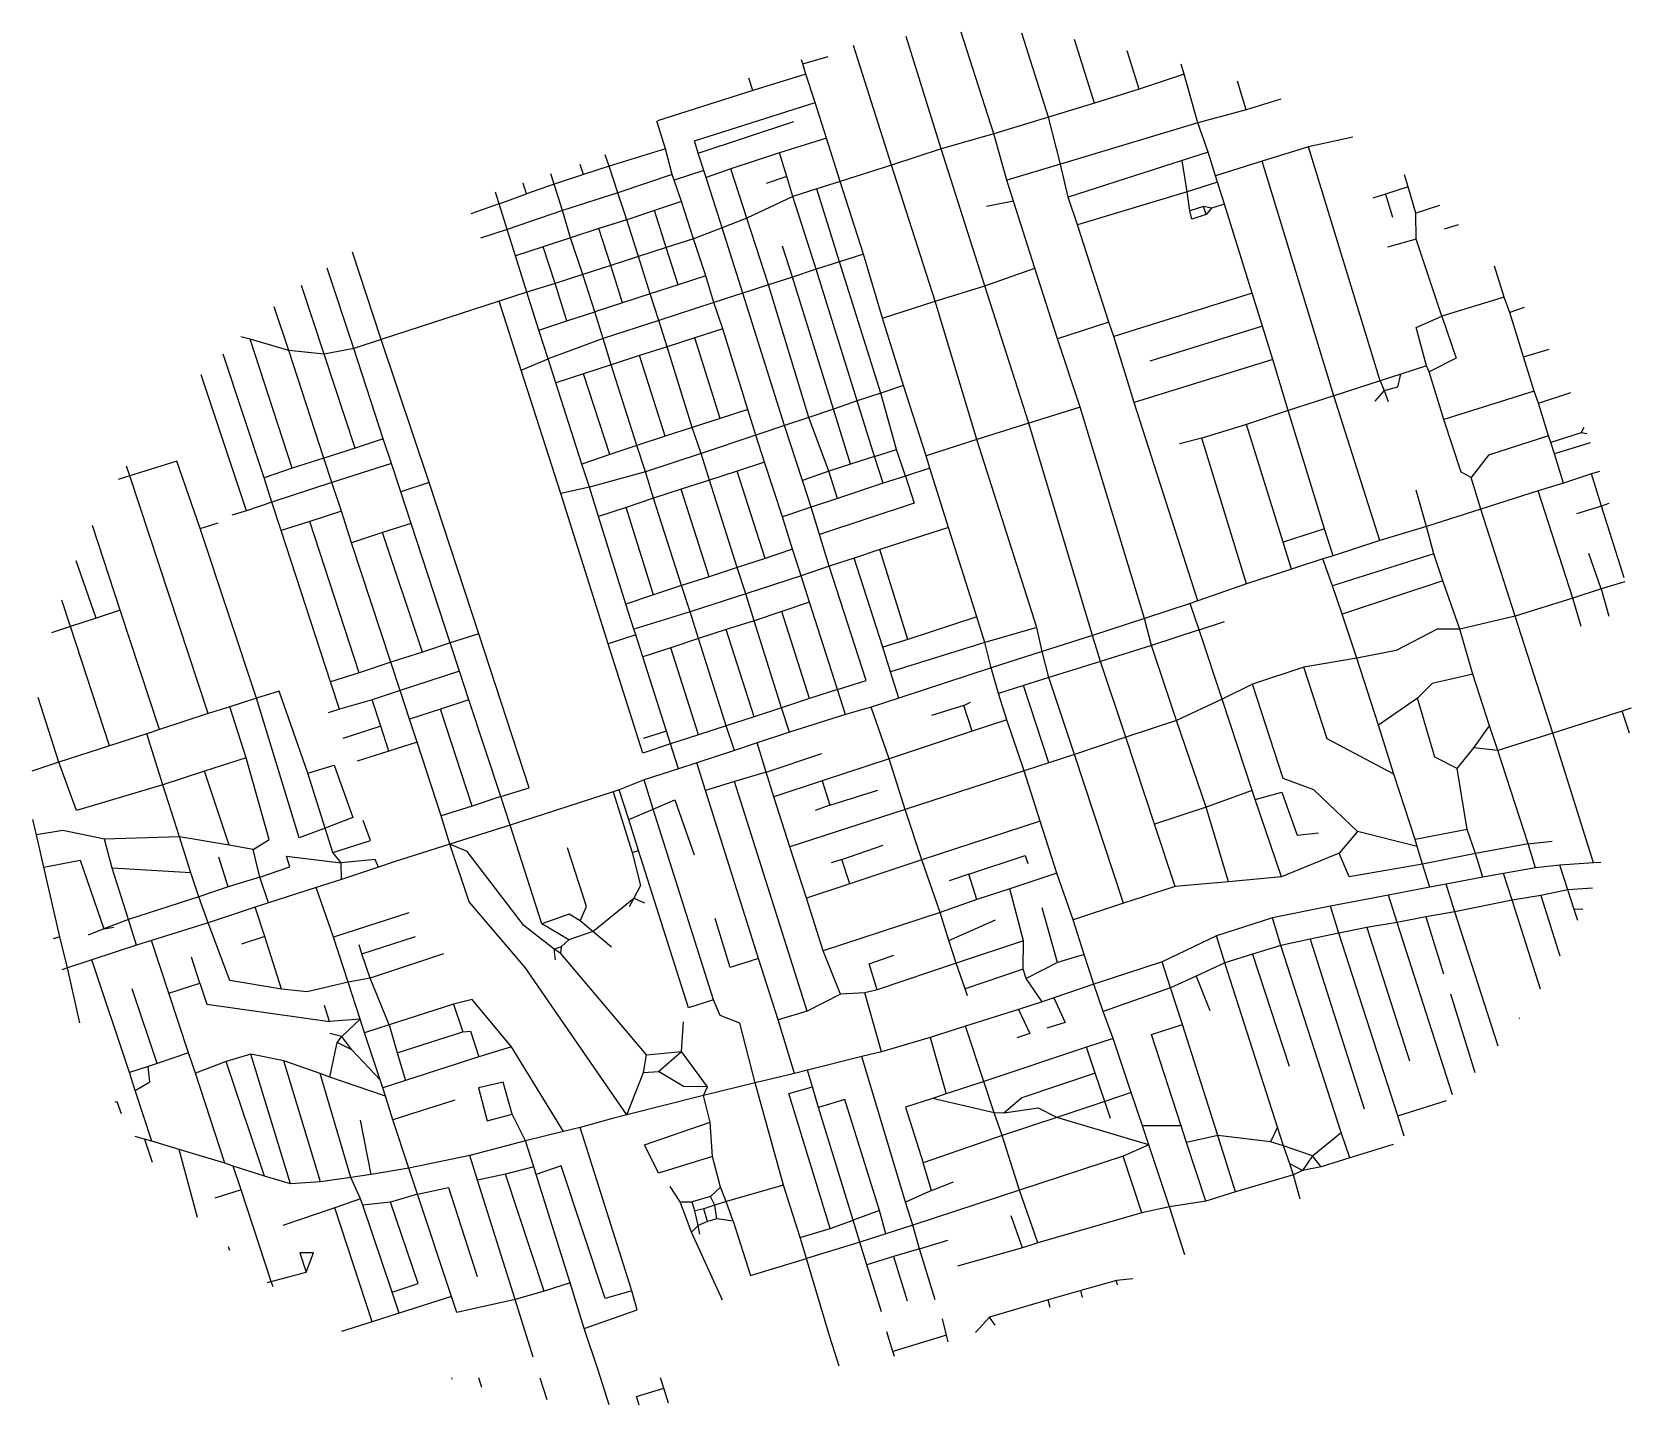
# Model space of a CAD drawing. Header units: metres. Extents: x 623839 to 626606, y 4836007 to 4838382.
import ezdxf

# ---------------------------------------------------------------- set-up
doc = ezdxf.new("R2010")
doc.units = ezdxf.units.M

msp = doc.modelspace()

# ---------------------------------------------------------------- linework, layer by layer
at = {"layer": 'ROADS'}
for points in [[(625326.4, 4838151.4), (625260.6, 4838358.6)], [(625412.6, 4838179.8), (625351.8, 4838374.4)], [(625503.4, 4838206.1), (625447.1, 4838382)], [(625598.5, 4838234.9), (625552.4, 4838380.2)], [(625678.1, 4838258.7), (625643.1, 4838369.2)], [(625172.9, 4838326.9), (625170.7, 4838333.8)], [(625172.9, 4838326.9), (625217, 4838339.9)], [(625755, 4838283.1), (625734.2, 4838349.6)], [(625086.7, 4838281), (625079.9, 4838302.3)], [(625178.6, 4838309.2), (625086.7, 4838281)], [(625178.6, 4838309.2), (625172.9, 4838326.9)], [(625194.6, 4838259.9), (625178.6, 4838309.2)], [(625833, 4838308.8), (625755, 4838283.1)], [(625833, 4838308.8), (625828, 4838326.3)], [(625856.9, 4838224.8), (625833, 4838308.8)], [(625086.7, 4838281), (624921.8, 4838228.4)], [(625755, 4838283.1), (625678.1, 4838258.7)], [(625940.5, 4838247.1), (625925.3, 4838296.8)], [(624992.3, 4838172.5), (624985.6, 4838193.7), (625194.6, 4838259.9)], [(625214.1, 4838198.4), (625194.6, 4838259.9)], [(625678.1, 4838258.7), (625598.5, 4838234.9)], [(625940.5, 4838247.1), (625856.9, 4838224.8)], [(626000.2, 4838266.1), (625940.5, 4838247.1)], [(624935.7, 4838179.8), (624920.5, 4838227.5)], [(624992.3, 4838172.5), (625157.5, 4838227.1)], [(625598.5, 4838234.9), (625503.4, 4838206.1)], [(625619, 4838153.3), (625598.5, 4838234.9)], [(625856.9, 4838224.8), (625619, 4838153.3)], [(625874.5, 4838174), (625856.9, 4838224.8)], [(625214.1, 4838198.4), (625132.6, 4838173.2)], [(625237.9, 4838123.5), (625214.1, 4838198.4)], [(625503.4, 4838206.1), (625412.6, 4838179.8)], [(625526.2, 4838125.5), (625503.4, 4838206.1)], [(626124.8, 4838199.8), (626048.4, 4838183.3)], [(624837.8, 4838149.8), (624831.3, 4838169.7)], [(624935.7, 4838179.8), (624837.8, 4838149.8)], [(624947.3, 4838135.5), (624935.7, 4838179.8)], [(625002, 4838142.5), (624992.3, 4838172.5)], [(625132.6, 4838173.2), (625048.4, 4838145.4)], [(625145.4, 4838132.1), (625132.6, 4838173.2)], [(625412.6, 4838179.8), (625326.4, 4838151.4)], [(625488.2, 4837942.9), (625412.6, 4838179.8)], [(625874.5, 4838174), (625829.4, 4838159.5)], [(625887.1, 4838133.1), (625874.5, 4838174)], [(626048.4, 4838183.3), (625968.3, 4838158.3)], [(626172.3, 4837778.5), (626048.4, 4838183.3)], [(624742.8, 4838118.9), (624737.3, 4838136.4)], [(624793.6, 4838135.4), (624788, 4838152.8)], [(624837.8, 4838149.8), (624793.6, 4838135.4)], [(624852.9, 4838103.5), (624837.8, 4838149.8)], [(625002, 4838142.5), (624950.5, 4838125.8)], [(625006, 4838130.5), (625002, 4838142.5)], [(625048.4, 4838145.4), (625006, 4838130.5)], [(625076, 4838060.1), (625048.4, 4838145.4)], [(625326.4, 4838151.4), (625237.9, 4838123.5)], [(625402.2, 4837916.1), (625326.4, 4838151.4)], [(625619, 4838153.3), (625526.2, 4838125.5)], [(625632.4, 4838096), (625619, 4838153.3)], [(625829.4, 4838159.5), (625632.4, 4838096)], [(625838.4, 4838105.7), (625829.4, 4838159.5)], [(625968.3, 4838158.3), (625887.1, 4838133.1)], [(626092, 4837752.6), (625968.3, 4838158.3)], [(624695, 4838101.9), (624689, 4838120.6)], [(624742.8, 4838118.9), (624695, 4838101.9)], [(624793.6, 4838135.4), (624742.8, 4838118.9)], [(624757.2, 4838073.1), (624742.8, 4838118.9)], [(624947.3, 4838135.5), (624852.9, 4838103.5)], [(624950.5, 4838125.8), (624947.3, 4838135.5)], [(624962.9, 4838088.5), (624950.5, 4838125.8)], [(625033.4, 4838043.4), (625006, 4838130.5)], [(625145.4, 4838132.1), (625109.8, 4838119.9)], [(625156, 4838097.7), (625145.4, 4838132.1)], [(625197.6, 4838110.8), (625156, 4838097.7)], [(625237.9, 4838123.5), (625197.6, 4838110.8)], [(625236.8, 4837984.3), (625197.6, 4838110.8)], [(625278.2, 4837997.8), (625237.9, 4838123.5)], [(625537.8, 4838089.2), (625526.2, 4838125.5)], [(625890.5, 4838122.1), (625838.4, 4838105.7)], [(625890.5, 4838122.1), (625887.1, 4838133.1)], [(625902.6, 4838084.1), (625890.5, 4838122.1)], [(626220.6, 4838114.2), (626181.5, 4838101.6)], [(626220.6, 4838114.2), (626214.3, 4838134.7)], [(626233.9, 4838068.7), (626220.6, 4838114.2)], [(624647.7, 4838084.5), (624598.7, 4838067.6)], [(624647.7, 4838084.5), (624641.3, 4838105.1)], [(624647.7, 4838084.5), (624695, 4838101.9)], [(624661.5, 4838040.5), (624647.7, 4838084.5)], [(624852.9, 4838103.5), (624757.2, 4838073.1)], [(624868.5, 4838057.3), (624852.9, 4838103.5)], [(624962.9, 4838088.5), (624916.5, 4838073.1)], [(624984.1, 4838024.3), (624962.9, 4838088.5)], [(625156, 4838097.7), (625076, 4838060.1)], [(625196.3, 4837971.5), (625156, 4838097.7)], [(625537.8, 4838089.2), (625491.2, 4838080.1)], [(625574.9, 4837973.6), (625537.8, 4838089.2)], [(625648.6, 4838048.5), (625632.4, 4838096)], [(625838.4, 4838105.7), (625648.6, 4838048.5)], [(625842.8, 4838072.9), (625838.4, 4838105.7)], [(625902.6, 4838084.1), (625880.3, 4838077.2)], [(625950.7, 4837930.1), (625902.6, 4838084.1)], [(626181.5, 4838101.6), (626159.6, 4838094.5)], [(626181.5, 4838101.6), (626193.5, 4838061.7)], [(626275, 4838082), (626233.9, 4838068.7)], [(624757.2, 4838073.1), (624661.5, 4838040.5)], [(624771.2, 4838026.1), (624757.2, 4838073.1)], [(624868.5, 4838057.3), (624820.3, 4838041.8)], [(624916.5, 4838073.1), (624868.5, 4838057.3)], [(624888.6, 4837993.7), (624868.5, 4838057.3)], [(624936.8, 4838009.1), (624916.5, 4838073.1)], [(625076, 4838060.1), (625033.4, 4838043.4)], [(625113.6, 4837944.5), (625076, 4838060.1)], [(625866.7, 4838079.9), (625842.8, 4838072.9)], [(625871, 4838066.2), (625846.3, 4838058.2), (625842.8, 4838072.9)], [(625871, 4838066.2), (625866.7, 4838079.9)], [(625880.3, 4838077.2), (625866.7, 4838079.9)], [(625880.3, 4838077.2), (625871, 4838066.2)], [(626234.4, 4838023.8), (626233.9, 4838068.7)], [(624661.5, 4838040.5), (624615.1, 4838025.5)], [(624675.9, 4837994.9), (624661.5, 4838040.5)], [(624771.2, 4838026.1), (624724, 4838010.6)], [(624820.3, 4838041.8), (624771.2, 4838026.1)], [(624792.3, 4837962.3), (624771.2, 4838026.1)], [(624840.6, 4837977.9), (624820.3, 4838041.8)], [(625033.4, 4838043.4), (624984.1, 4838024.3)], [(625069.6, 4837930.4), (625033.4, 4838043.4)], [(625702.6, 4837879.8), (625648.6, 4838048.5)], [(626307.1, 4838048.7), (626282.9, 4838041)], [(624443.3, 4837849.9), (624394, 4838001)], [(624724, 4838010.6), (624675.9, 4837994.9)], [(624744.5, 4837947.2), (624724, 4838010.6)], [(624936.8, 4838009.1), (624888.6, 4837993.7)], [(624984.1, 4838024.3), (624936.8, 4838009.1)], [(624957.2, 4837944.9), (624936.8, 4838009.1)], [(625005.4, 4837960.4), (624984.1, 4838024.3)], [(625155, 4837958), (625137.8, 4838011.6)], [(625278.2, 4837997.8), (625236.8, 4837984.3)], [(625311.3, 4837887), (625278.2, 4837997.8)], [(626234.4, 4838023.8), (626185, 4838009.6)], [(626279, 4837890.4), (626234.4, 4838023.8)], [(624396, 4837834.6), (624350, 4837973.6)], [(624695.8, 4837931.9), (624675.9, 4837994.9)], [(624840.6, 4837977.9), (624792.3, 4837962.3)], [(624888.6, 4837993.7), (624840.6, 4837977.9)], [(624860.9, 4837913.5), (624840.6, 4837977.9)], [(624909.2, 4837929.3), (624888.6, 4837993.7)], [(625196.3, 4837971.5), (625155, 4837958)], [(625236.8, 4837984.3), (625196.3, 4837971.5)], [(625267.4, 4837744), (625196.3, 4837971.5)], [(625308.1, 4837757.4), (625236.8, 4837984.3)], [(625488.2, 4837942.9), (625574.9, 4837973.6)], [(625614, 4837851.2), (625574.9, 4837973.6)], [(626386.6, 4837923), (626369.9, 4837976.7)], [(624344.6, 4837824.4), (624305.8, 4837943.3)], [(624744.5, 4837947.2), (624695.8, 4837931.9)], [(624792.3, 4837962.3), (624744.5, 4837947.2)], [(624764.6, 4837882.3), (624744.5, 4837947.2)], [(624813.1, 4837897.7), (624792.3, 4837962.3)], [(624957.2, 4837944.9), (624909.2, 4837929.3)], [(625005.4, 4837960.4), (624957.2, 4837944.9)], [(625019.4, 4837914.2), (625005.4, 4837960.4)], [(625113.6, 4837944.5), (625069.6, 4837930.4)], [(625155, 4837958), (625113.6, 4837944.5)], [(625183.7, 4837715.1), (625113.6, 4837944.5)], [(625226.2, 4837729.7), (625155, 4837958)], [(625402.2, 4837916.1), (625488.2, 4837942.9)], [(625564.3, 4837705.4), (625488.2, 4837942.9)], [(624647.8, 4837916.2), (624443.3, 4837849.9)], [(624695.8, 4837931.9), (624647.8, 4837916.2)], [(624685.8, 4837796.8), (624647.8, 4837916.2)], [(624716.4, 4837866.3), (624695.8, 4837931.9)], [(624909.2, 4837929.3), (624860.9, 4837913.5)], [(624924.1, 4837883.1), (624909.2, 4837929.3)], [(625069.6, 4837930.4), (625019.4, 4837914.2)], [(625141.7, 4837701.2), (625069.6, 4837930.4)], [(625311.3, 4837887), (625402.2, 4837916.1)], [(625474.5, 4837677.3), (625402.2, 4837916.1)], [(625950.7, 4837930.1), (625711.5, 4837855.5)], [(625968.5, 4837873.1), (625950.7, 4837930.1)], [(626386.6, 4837923), (626279, 4837890.4)], [(626396.9, 4837897), (626386.6, 4837923)], [(624283.6, 4837831.1), (624258.1, 4837906.7)], [(624764.6, 4837882.3), (624813.1, 4837897.7)], [(624860.9, 4837913.5), (624813.1, 4837897.7)], [(624827.6, 4837851.9), (624813.1, 4837897.7)], [(625019.4, 4837914.2), (624924.1, 4837883.1)], [(625034.6, 4837868.6), (625019.4, 4837914.2)], [(626252.5, 4837804.5), (626234.4, 4837870.7), (626279, 4837890.4)], [(626279, 4837890.4), (626303.6, 4837817.6), (626256.8, 4837794.2)], [(626421.5, 4837905.4), (626396.9, 4837897)], [(626420.4, 4837820.2), (626396.9, 4837897)], [(624716.4, 4837866.3), (624764.6, 4837882.3)], [(624732.4, 4837816.5), (624716.4, 4837866.3)], [(624924.1, 4837883.1), (624827.6, 4837851.9)], [(624938.6, 4837837.2), (624924.1, 4837883.1)], [(625034.6, 4837868.6), (624986.4, 4837852.8)], [(625077.8, 4837729), (625034.6, 4837868.6)], [(625347.2, 4837770.3), (625311.3, 4837887)], [(625702.6, 4837879.8), (625614, 4837851.2)], [(625711.5, 4837855.5), (625702.6, 4837879.8)], [(625968.5, 4837873.1), (625773.7, 4837812.3)], [(625986.5, 4837815.2), (625968.5, 4837873.1)], [(624216.6, 4837850.8), (624200.5, 4837854.6)], [(624289.7, 4837627.2), (624216.6, 4837850.8)], [(624283.6, 4837831.1), (624216.6, 4837850.8)], [(624396, 4837834.6), (624344.6, 4837824.4)], [(624443.3, 4837849.9), (624396, 4837834.6)], [(624447, 4837678), (624396, 4837834.6)], [(624526.4, 4837602.5), (624443.3, 4837849.9)], [(624827.6, 4837851.9), (624732.4, 4837816.5)], [(624841.4, 4837806), (624827.6, 4837851.9)], [(624938.6, 4837837.2), (624890.5, 4837822.3)], [(624986.4, 4837852.8), (624938.6, 4837837.2)], [(624981.9, 4837697.7), (624938.6, 4837837.2)], [(625029.8, 4837713.4), (624986.4, 4837852.8)], [(625652.8, 4837732.7), (625614, 4837851.2)], [(625746.6, 4837740.9), (625711.5, 4837855.5)], [(626420.4, 4837820.2), (626464.9, 4837833.5)], [(624240.9, 4837611), (624170.1, 4837824.9)], [(624344.5, 4837645), (624283.6, 4837831.1)], [(624344.6, 4837824.4), (624283.6, 4837831.1)], [(624398.5, 4837662.2), (624344.6, 4837824.4)], [(624685.8, 4837796.8), (624732.4, 4837816.5)], [(624745.8, 4837774.8), (624732.4, 4837816.5)], [(624841.4, 4837806), (624793.8, 4837790.4)], [(624890.5, 4837822.3), (624841.4, 4837806)], [(624885.8, 4837666.8), (624841.4, 4837806)], [(624935, 4837682.7), (624890.5, 4837822.3)], [(625986.5, 4837815.2), (625746.6, 4837740.9)], [(626012.8, 4837727.1), (625986.5, 4837815.2)], [(626252.5, 4837804.5), (626208.3, 4837790.1)], [(626256.8, 4837794.2), (626252.5, 4837804.5)], [(626439, 4837760.8), (626420.4, 4837820.2)], [(624210.2, 4837553.5), (624131.9, 4837788.8)], [(624754.3, 4837583.4), (624685.8, 4837796.8)], [(624793.8, 4837790.4), (624745.8, 4837774.8)], [(624839, 4837650.9), (624793.8, 4837790.4)], [(626172.3, 4837778.5), (626092, 4837752.6)], [(626208.3, 4837790.1), (626172.3, 4837778.5)], [(626172.3, 4837778.5), (626179.3, 4837761.9)], [(626179.3, 4837761.9), (626202.6, 4837768.1), (626208.3, 4837790.1)], [(626282.3, 4837711.5), (626256.8, 4837794.2)], [(624790.9, 4837634.6), (624745.8, 4837774.8)], [(625308.1, 4837757.4), (625267.4, 4837744)], [(625347.2, 4837770.3), (625308.1, 4837757.4)], [(625335, 4837659.8), (625308.1, 4837757.4)], [(625386.3, 4837648.6), (625347.2, 4837770.3)], [(626092, 4837752.6), (626012.8, 4837727.1)], [(626171.4, 4837502.1), (626092, 4837752.6)], [(626179.3, 4837761.9), (626162.9, 4837743.3)], [(626179.3, 4837761.9), (626185.9, 4837742.8)], [(626439, 4837760.8), (626282.3, 4837711.5)], [(626446.1, 4837740), (626439, 4837760.8)], [(626446.1, 4837740), (626502.3, 4837758.1)], [(625077.8, 4837729), (625029.8, 4837713.4)], [(625091.7, 4837684.7), (625077.8, 4837729)], [(625226.2, 4837729.7), (625183.7, 4837715.1)], [(625267.4, 4837744), (625226.2, 4837729.7)], [(625255.8, 4837634.3), (625226.2, 4837729.7)], [(625297.3, 4837647.7), (625267.4, 4837744)], [(625652.8, 4837732.7), (625564.3, 4837705.4)], [(625764.7, 4837367.5), (625652.8, 4837732.7)], [(625856.5, 4837398.1), (625746.6, 4837740.9)], [(626012.8, 4837727.1), (625940.8, 4837703.1)], [(626076.2, 4837522.6), (626012.8, 4837727.1)], [(626463.5, 4837683.6), (626446.1, 4837740)], [(624981.9, 4837697.7), (624935, 4837682.7)], [(625029.8, 4837713.4), (624981.9, 4837697.7)], [(624997.4, 4837652.7), (624981.9, 4837697.7)], [(625141.7, 4837701.2), (625091.7, 4837684.7)], [(625183.7, 4837715.1), (625141.7, 4837701.2)], [(625172.5, 4837606.3), (625141.7, 4837701.2)], [(625217.9, 4837622), (625183.7, 4837715.1)], [(625564.3, 4837705.4), (625474.5, 4837677.3)], [(625674.7, 4837337.8), (625564.3, 4837705.4)], [(625940.8, 4837703.1), (625863.7, 4837679.5)], [(626004.4, 4837499.6), (625940.8, 4837703.1)], [(626329.9, 4837611.5), (626312.7, 4837620.6), (626282.3, 4837711.5)], [(626520.3, 4837688.5), (626525.5, 4837698.2)], [(624447, 4837678), (624398.5, 4837662.2)], [(624461.4, 4837635.7), (624447, 4837678)], [(624885.8, 4837666.8), (624839, 4837650.9)], [(624935, 4837682.7), (624885.8, 4837666.8)], [(624901, 4837621.1), (624885.8, 4837666.8)], [(625091.7, 4837684.7), (624997.4, 4837652.7)], [(625106.9, 4837638), (625091.7, 4837684.7)], [(625474.5, 4837677.3), (625386.3, 4837648.6)], [(625578.1, 4837351.8), (625474.5, 4837677.3)], [(625863.7, 4837679.5), (625824.7, 4837669.4)], [(625941, 4837427.1), (625863.7, 4837679.5)], [(626463.5, 4837683.6), (626359.9, 4837649.7), (626329.9, 4837611.5)], [(626467.7, 4837672), (626463.5, 4837683.6)], [(626520.3, 4837688.5), (626467.7, 4837672)], [(626473.8, 4837652), (626467.7, 4837672)], [(626535.8, 4837671.4), (626473.8, 4837652)], [(626529.9, 4837686.9), (626520.3, 4837688.5)], [(624130.2, 4837523), (624089.8, 4837639.4), (624008.3, 4837614.1)], [(624344.5, 4837645), (624289.7, 4837627.2)], [(624398.5, 4837662.2), (624344.5, 4837645)], [(624358.2, 4837602.4), (624344.5, 4837645)], [(624839, 4837650.9), (624790.9, 4837634.6)], [(624997.4, 4837652.7), (624901, 4837621.1)], [(625011.6, 4837606.7), (624997.4, 4837652.7)], [(625297.3, 4837647.7), (625255.8, 4837634.3)], [(625297.3, 4837647.7), (625335, 4837659.8)], [(625312.4, 4837601.3), (625297.3, 4837647.7)], [(625350.9, 4837613.6), (625335, 4837659.8)], [(625392.8, 4837627.4), (625386.3, 4837648.6)], [(626489.3, 4837601.7), (626473.8, 4837652)], [(624008.3, 4837614.1), (623988.4, 4837607.7)], [(624008.3, 4837614.1), (624002.8, 4837631.1)], [(624144.1, 4837202.8), (624008.3, 4837614.1)], [(624289.7, 4837627.2), (624240.9, 4837611)], [(624254.4, 4837568.4), (624240.9, 4837611)], [(624461.4, 4837635.7), (624358.2, 4837602.4)], [(624477.5, 4837586.4), (624461.4, 4837635.7)], [(624803.8, 4837594.7), (624790.9, 4837634.6)], [(624901, 4837621.1), (624803.8, 4837594.7)], [(624914.8, 4837575.4), (624901, 4837621.1)], [(625059.4, 4837622.5), (625011.6, 4837606.7)], [(625106.9, 4837638), (625059.4, 4837622.5)], [(625107.7, 4837471), (625059.4, 4837622.5)], [(625137.8, 4837543.1), (625106.9, 4837638)], [(625217.9, 4837622), (625172.5, 4837606.3)], [(625350.9, 4837613.6), (625365.8, 4837567), (625202.1, 4837512.6)], [(625255.8, 4837634.3), (625217.9, 4837622)], [(625233.3, 4837575.1), (625217.9, 4837622)], [(625350.9, 4837613.6), (625312.4, 4837601.3)], [(625392.8, 4837627.4), (625350.9, 4837613.6)], [(625425.2, 4837524.7), (625392.8, 4837627.4)], [(626346.3, 4837556.6), (626329.9, 4837611.5)], [(626537.9, 4837617.5), (626489.3, 4837601.7)], [(626552.1, 4837621.8), (626537.9, 4837617.5)], [(626555.5, 4837561.7), (626537.9, 4837617.5)], [(624358.2, 4837602.4), (624254.4, 4837568.4)], [(624374.6, 4837552.9), (624358.2, 4837602.4)], [(624526.4, 4837602.5), (624477.5, 4837586.4)], [(624495.5, 4837531.8), (624477.5, 4837586.4)], [(624612.2, 4837341.1), (624526.4, 4837602.5)], [(624803.8, 4837594.7), (624754.3, 4837583.4)], [(624836.4, 4837323.6), (624754.3, 4837583.4)], [(624819.7, 4837543.7), (624803.8, 4837594.7)], [(624962.6, 4837590.9), (624914.8, 4837575.4)], [(625011.6, 4837606.7), (624962.6, 4837590.9)], [(625011.1, 4837439.4), (624962.6, 4837590.9)], [(625059.7, 4837455.6), (625011.6, 4837606.7)], [(625187.5, 4837559.9), (625172.5, 4837606.3)], [(625312.4, 4837601.3), (625233.3, 4837575.1)], [(626252.6, 4837526.5), (626234.5, 4837589.3)], [(626445.7, 4837588), (626346.3, 4837556.6)], [(626489.3, 4837601.7), (626445.7, 4837588)], [(626505.5, 4837402.3), (626445.7, 4837588)], [(624254.4, 4837568.4), (624210.2, 4837553.5)], [(624270.6, 4837519.4), (624254.4, 4837568.4)], [(624867.3, 4837559.5), (624819.7, 4837543.7)], [(624914.8, 4837575.4), (624867.3, 4837559.5)], [(624914.8, 4837408.4), (624867.3, 4837559.5)], [(624963.4, 4837424.5), (624914.8, 4837575.4)], [(625187.5, 4837559.9), (625137.8, 4837543.1)], [(625233.3, 4837575.1), (625187.5, 4837559.9)], [(625202.1, 4837512.6), (625187.5, 4837559.9)], [(626346.3, 4837556.6), (626252.6, 4837526.5)], [(626406, 4837371.3), (626346.3, 4837556.6)], [(626555.5, 4837561.7), (626512.1, 4837548.3)], [(626567.8, 4837566.2), (626555.5, 4837561.7)], [(626594.7, 4837437.6), (626555.5, 4837561.7)], [(623991.8, 4837381.7), (623943.8, 4837528.2)], [(624130.2, 4837523), (624161.1, 4837532.8)], [(624210.2, 4837553.5), (624185.2, 4837546.3)], [(624319.9, 4837535.1), (624270.6, 4837519.4)], [(624374.6, 4837552.9), (624319.9, 4837535.1)], [(624405.1, 4837273.6), (624319.9, 4837535.1)], [(624392, 4837498.3), (624374.6, 4837552.9)], [(624495.5, 4837531.8), (624446, 4837515.9)], [(624562.9, 4837325), (624495.5, 4837531.8)], [(624867.1, 4837392.4), (624819.7, 4837543.7)], [(625155.2, 4837487.1), (625137.8, 4837543.1)], [(624227.7, 4837229.7), (624130.2, 4837523)], [(624355.6, 4837257.6), (624270.6, 4837519.4)], [(624446, 4837515.9), (624392, 4837498.3)], [(624514.7, 4837309.1), (624446, 4837515.9)], [(625218.9, 4837458.2), (625202.1, 4837512.6)], [(625425.2, 4837524.7), (625306.5, 4837486.7)], [(625474, 4837370.2), (625425.2, 4837524.7)], [(626076.2, 4837522.6), (626004.4, 4837499.6)], [(626090.9, 4837475.8), (626076.2, 4837522.6)], [(626171.4, 4837502.1), (626090.9, 4837475.8)], [(626252.6, 4837526.5), (626171.4, 4837502.1)], [(626265.3, 4837479.4), (626252.6, 4837526.5)], [(624460.4, 4837291.8), (624392, 4837498.3)], [(625155.2, 4837487.1), (625107.7, 4837471)], [(625170.2, 4837441.3), (625155.2, 4837487.1)], [(625306.5, 4837486.7), (625262.1, 4837472)], [(625354.7, 4837331.3), (625306.5, 4837486.7)], [(626018.7, 4837453), (626004.4, 4837499.6)], [(626090.9, 4837475.8), (626073.1, 4837470.5)], [(626265.3, 4837479.4), (626089.6, 4837423.7)], [(626280.8, 4837432.6), (626265.3, 4837479.4)], [(626554.6, 4837418.9), (626533.3, 4837480.1)], [(623950.2, 4837367.7), (623915.9, 4837467)], [(625059.7, 4837455.6), (625011.1, 4837439.4)], [(625107.7, 4837471), (625059.7, 4837455.6)], [(625074.4, 4837409.8), (625059.7, 4837455.6)], [(625218.9, 4837458.2), (625170.2, 4837441.3)], [(625262.1, 4837472), (625218.9, 4837458.2)], [(625232.9, 4837244.4), (625282.5, 4837260.3), (625218.9, 4837458.2)], [(625311.6, 4837317.6), (625262.1, 4837472)], [(626018.7, 4837453), (625941, 4837427.1)], [(626073.1, 4837470.5), (626018.7, 4837453)], [(626089.6, 4837423.7), (626073.1, 4837470.5)], [(624963.4, 4837424.5), (624914.8, 4837408.4)], [(625011.1, 4837439.4), (624963.4, 4837424.5)], [(624978.1, 4837378.7), (624963.4, 4837424.5)], [(625170.2, 4837441.3), (625074.4, 4837409.8)], [(625184.9, 4837395.5), (625170.2, 4837441.3)], [(625941, 4837427.1), (625856.5, 4837398.1)], [(626106.3, 4837374.6), (626089.6, 4837423.7)], [(626280.8, 4837432.6), (626106.3, 4837374.6)], [(626310, 4837349), (626280.8, 4837432.6)], [(626554.6, 4837418.9), (626505.5, 4837402.3)], [(626595.8, 4837430.7), (626554.6, 4837418.9)], [(626554.6, 4837418.9), (626568.1, 4837371.5)], [(623906, 4837353.4), (623890.9, 4837399.2)], [(624914.8, 4837408.4), (624867.1, 4837392.4)], [(624880.7, 4837349.1), (624867.1, 4837392.4)], [(625074.4, 4837409.8), (624978.1, 4837378.7)], [(625088.8, 4837363.6), (625074.4, 4837409.8)], [(625184.9, 4837395.5), (625136.8, 4837379.7)], [(625232.9, 4837244.4), (625184.9, 4837395.5)], [(625843.4, 4837393.2), (625764.7, 4837367.5)], [(625856.5, 4837398.1), (625843.4, 4837393.2)], [(625859, 4837347.8), (625843.4, 4837393.2)], [(626505.5, 4837402.3), (626406, 4837371.3)], [(626519.9, 4837353.3), (626505.5, 4837402.3)], [(623950.2, 4837367.7), (623906, 4837353.4)], [(623991.8, 4837381.7), (623950.2, 4837367.7)], [(624059.6, 4837175.2), (623991.8, 4837381.7)], [(624978.1, 4837378.7), (624880.7, 4837349.1)], [(624992.6, 4837332.5), (624978.1, 4837378.7)], [(625088.8, 4837363.6), (625040.6, 4837348.2)], [(625136.8, 4837379.7), (625088.8, 4837363.6)], [(625136.2, 4837212.9), (625088.8, 4837363.6)], [(625184.8, 4837228.9), (625136.8, 4837379.7)], [(625474, 4837370.2), (625354.7, 4837331.3)], [(625487.9, 4837325.9), (625474, 4837370.2)], [(625764.7, 4837367.5), (625674.7, 4837337.8)], [(625776.8, 4837320.8), (625764.7, 4837367.5)], [(625859, 4837347.8), (625902.7, 4837362.2)], [(626131.6, 4837298.8), (626106.3, 4837374.6)], [(626406, 4837371.3), (626310, 4837349)], [(626471.2, 4837168.8), (626406, 4837371.3)], [(623906, 4837353.4), (623873.1, 4837342.3)], [(623973.2, 4837147.3), (623906, 4837353.4)], [(624612.2, 4837341.1), (624562.9, 4837325)], [(624650.4, 4837059.2), (624699.5, 4837074.4), (624612.2, 4837341.1)], [(624883.9, 4837339.1), (624836.4, 4837323.6)], [(624883.9, 4837339.1), (624880.7, 4837349.1)], [(624896, 4837300.9), (624883.9, 4837339.1)], [(625040.6, 4837348.2), (624992.6, 4837332.5)], [(625088.7, 4837197.2), (625040.6, 4837348.2)], [(625578.1, 4837351.8), (625487.9, 4837325.9)], [(625587.3, 4837310.4), (625578.1, 4837351.8)], [(625674.7, 4837337.8), (625587.3, 4837310.4)], [(625688.3, 4837292.9), (625674.7, 4837337.8)], [(625859, 4837347.8), (625776.8, 4837320.8)], [(625898.8, 4837227.9), (625859, 4837347.8)], [(626310, 4837349), (626271, 4837349), (626199.9, 4837312.3), (626131.6, 4837298.8)], [(626332.6, 4837270.9), (626310, 4837349)], [(624514.7, 4837309.1), (624460.4, 4837291.8)], [(624562.9, 4837325), (624514.7, 4837309.1)], [(624579.1, 4837276), (624562.9, 4837325)], [(624944.4, 4837150.3), (624896.1, 4837134.4), (624836.4, 4837323.6)], [(624944.6, 4837316.8), (624896, 4837300.9)], [(624992.6, 4837332.5), (624944.6, 4837316.8)], [(624992.4, 4837166), (624944.6, 4837316.8)], [(625040.7, 4837181.5), (624992.6, 4837332.5)], [(625354.7, 4837331.3), (625311.6, 4837317.6)], [(625324.6, 4837275), (625311.6, 4837317.6)], [(625487.9, 4837325.9), (625324.6, 4837275)], [(625498.8, 4837282.1), (625487.9, 4837325.9)], [(625587.3, 4837310.4), (625498.8, 4837282.1)], [(625598.8, 4837265.5), (625587.3, 4837310.4)], [(625776.8, 4837320.8), (625688.3, 4837292.9)], [(625819.9, 4837191), (625776.8, 4837320.8)], [(624460.4, 4837291.8), (624405.1, 4837273.6)], [(624476.4, 4837242.8), (624460.4, 4837291.8)], [(624937, 4837172.5), (624896, 4837300.9)], [(625498.8, 4837282.1), (625339.2, 4837229.6)], [(625511.5, 4837237.7), (625498.8, 4837282.1)], [(625688.3, 4837292.9), (625598.8, 4837265.5)], [(625732.3, 4837161.8), (625688.3, 4837292.9)], [(626040, 4837283.2), (625951.3, 4837253.9)], [(626131.6, 4837298.8), (626040, 4837283.2)], [(626196.1, 4837098.3), (626080.5, 4837159.4), (626040, 4837283.2)], [(626169.4, 4837182.6), (626131.6, 4837298.8)], [(624405.1, 4837273.6), (624355.6, 4837257.6)], [(624371.1, 4837210.6), (624355.6, 4837257.6)], [(624579.1, 4837276), (624476.4, 4837242.8)], [(624595.2, 4837226.5), (624579.1, 4837276)], [(625339.2, 4837229.6), (625324.6, 4837275)], [(625554.9, 4837251.4), (625511.5, 4837237.7)], [(625598.8, 4837265.5), (625554.9, 4837251.4)], [(625599, 4837117.7), (625554.9, 4837251.4)], [(625643.2, 4837132.2), (625598.8, 4837265.5)], [(625951.3, 4837253.9), (625898.8, 4837227.9)], [(626133.1, 4836998.7), (626057.2, 4837071.1), (626004.5, 4837090.4), (625951.3, 4837253.9)], [(626332.6, 4837270.9), (626262.4, 4837255.1), (626237.1, 4837229.4)], [(626361.6, 4837181.9), (626332.6, 4837270.9)], [(623885.6, 4837119), (623850.1, 4837230.5)], [(624227.7, 4837229.7), (624181.5, 4837214.7)], [(624316.6, 4837099.6), (624266.8, 4837241.6), (624227.7, 4837229.7)], [(624346.4, 4837004.9), (624301.4, 4836988.1), (624227.7, 4837229.7)], [(624427.7, 4837226.9), (624371.1, 4837210.6)], [(624476.4, 4837242.8), (624427.7, 4837226.9)], [(624442.7, 4837181), (624427.7, 4837226.9)], [(624492.7, 4837193.1), (624476.4, 4837242.8)], [(624595.2, 4837226.5), (624546.1, 4837210.5)], [(624650.4, 4837059.2), (624595.2, 4837226.5)], [(625184.8, 4837228.9), (625136.2, 4837212.9)], [(625232.9, 4837244.4), (625184.8, 4837228.9)], [(625246.7, 4837201.5), (625232.9, 4837244.4)], [(625339.2, 4837229.6), (625291.6, 4837214)], [(625526.4, 4837191.9), (625511.5, 4837237.7)], [(625898.8, 4837227.9), (625819.9, 4837191)], [(625950.5, 4837069.7), (625898.8, 4837227.9)], [(626237.1, 4837229.4), (626169.4, 4837182.6)], [(626305.7, 4837107.6), (626266.9, 4837127.7), (626237.1, 4837229.4)], [(624144.1, 4837202.8), (624059.6, 4837175.2)], [(624181.5, 4837214.7), (624144.1, 4837202.8)], [(624209.7, 4837126.1), (624181.5, 4837214.7)], [(624371.1, 4837210.6), (624351.6, 4837204.4)], [(624546.1, 4837210.5), (624492.7, 4837193.1)], [(624600.8, 4837042.9), (624546.1, 4837210.5)], [(625088.7, 4837197.2), (625040.7, 4837181.5)], [(625136.2, 4837212.9), (625088.7, 4837197.2)], [(625149.9, 4837170.9), (625136.2, 4837212.9)], [(625246.7, 4837201.5), (625149.9, 4837170.9)], [(625291.6, 4837214), (625246.7, 4837201.5)], [(625322.4, 4837124.4), (625291.6, 4837214)], [(625451.6, 4837216.8), (625396, 4837199.7)], [(625451.6, 4837216.8), (625463.2, 4837222.5)], [(625466.4, 4837172.4), (625451.6, 4837216.8)], [(626590.9, 4837207), (626471.2, 4837168.8)], [(626606.4, 4837212), (626590.9, 4837207)], [(626603.5, 4837168.8), (626590.9, 4837207)], [(624037.9, 4837168.1), (623973.2, 4837147.3)], [(624059.6, 4837175.2), (624037.9, 4837168.1)], [(624065.5, 4837079.8), (624037.9, 4837168.1)], [(624442.7, 4837181), (624377.2, 4837159.9)], [(624456.9, 4837137.9), (624442.7, 4837181)], [(624505.5, 4837153.2), (624492.7, 4837193.1)], [(624937, 4837172.5), (624896.7, 4837159.6)], [(624944.4, 4837150.3), (624937, 4837172.5)], [(625040.7, 4837181.5), (624992.4, 4837166)], [(625054.7, 4837139.3), (625040.7, 4837181.5)], [(625149.9, 4837170.9), (625094.4, 4837152.1)], [(625466.4, 4837172.4), (625322.4, 4837124.4)], [(625526.4, 4837191.9), (625466.4, 4837172.4)], [(625556.4, 4837103.7), (625526.4, 4837191.9)], [(625819.9, 4837191), (625732.3, 4837161.8)], [(625870.9, 4837040.8), (625819.9, 4837191)], [(626196.1, 4837098.3), (626169.4, 4837182.6)], [(626334.5, 4837143.6), (626361.6, 4837181.9)], [(626375.6, 4837138.9), (626361.6, 4837181.9)], [(626471.2, 4837168.8), (626375.6, 4837138.9)], [(626541.5, 4836944.7), (626471.2, 4837168.8)], [(623973.2, 4837147.3), (623885.6, 4837119)], [(624505.5, 4837153.2), (624456.9, 4837137.9)], [(624547.3, 4837025.8), (624505.5, 4837153.2)], [(624992.4, 4837166), (624944.4, 4837150.3)], [(624957.8, 4837107.4), (624944.4, 4837150.3)], [(625094.4, 4837152.1), (625054.7, 4837139.3)], [(625109.9, 4837101.7), (625094.4, 4837152.1)], [(625732.3, 4837161.8), (625643.2, 4837132.2)], [(625781.8, 4837011.8), (625732.3, 4837161.8)], [(626305.7, 4837107.6), (626334.5, 4837143.6)], [(626375.6, 4837138.9), (626334.5, 4837143.6)], [(623885.6, 4837119), (623839.1, 4837103.2)], [(624065.5, 4837079.8), (623916.3, 4837035), (623885.6, 4837119)], [(624209.7, 4837126.1), (624137.9, 4837103.2)], [(624221.8, 4836967.5), (624249.8, 4836985.3), (624209.7, 4837126.1)], [(624316.6, 4837099.6), (624362.2, 4837113.5), (624394.6, 4837023), (624346.4, 4837004.9)], [(624456.9, 4837137.9), (624401.7, 4837120.4)], [(624989.9, 4837117.8), (624957.8, 4837107.4)], [(625054.7, 4837139.3), (624989.9, 4837117.8)], [(625004.5, 4837070.1), (624989.9, 4837117.8)], [(625109.9, 4837101.7), (625206.3, 4837133.6)], [(625322.4, 4837124.4), (625206.8, 4837086.5)], [(625350.4, 4837037.1), (625322.4, 4837124.4)], [(625599, 4837117.7), (625556.4, 4837103.7)], [(625643.2, 4837132.2), (625599, 4837117.7)], [(625728.3, 4836874.8), (625643.2, 4837132.2)], [(626428.4, 4836977.6), (626375.6, 4837138.9)], [(624137.9, 4837103.2), (624065.5, 4837079.8)], [(624180.6, 4836975.2), (624137.9, 4837103.2)], [(624346.4, 4837004.9), (624316.6, 4837099.6)], [(624898.5, 4837088.4), (624855.3, 4837070.9)], [(624957.8, 4837107.4), (624898.5, 4837088.4)], [(624914.2, 4837037.7), (624898.5, 4837088.4)], [(625055.1, 4837085.2), (625004.5, 4837070.1)], [(625109.9, 4837101.7), (625055.1, 4837085.2)], [(625180.8, 4836688.2), (625055.1, 4837085.2)], [(625123.2, 4837059), (625109.9, 4837101.7)], [(625206.8, 4837086.5), (625123.2, 4837059)], [(625206.8, 4837086.5), (625220.1, 4837044.2)], [(625556.4, 4837103.7), (625350.4, 4837037.1)], [(625584, 4837016.6), (625556.4, 4837103.7)], [(626232.8, 4836985.1), (626196.1, 4837098.3)], [(626322.9, 4837002.6), (626305.7, 4837107.6)], [(624094.5, 4836989.8), (624065.5, 4837079.8)], [(624650.4, 4837059.2), (624600.8, 4837042.9)], [(624666.5, 4837009.9), (624650.4, 4837059.2)], [(624845.2, 4837067.7), (624666.5, 4837009.9)], [(624855.3, 4837070.9), (624845.2, 4837067.7)], [(624845.2, 4837067.7), (624877.9, 4836962.4)], [(624872.1, 4837019.8), (624855.3, 4837070.9)], [(625096.4, 4836779.3), (625004.5, 4837070.1)], [(625150.6, 4836972.2), (625123.2, 4837059)], [(625220.1, 4837044.2), (625302.9, 4837070.5)], [(625950.5, 4837069.7), (625870.9, 4837040.8)], [(625955.7, 4837054), (625950.5, 4837069.7)], [(625955.7, 4837054), (626002.1, 4837067.1), (626028.9, 4836992.5), (626065.8, 4836996.3)], [(624600.8, 4837042.9), (624547.3, 4837025.8)], [(624872.1, 4837019.8), (624914.2, 4837037.7)], [(624914.2, 4837037.7), (624951.7, 4837053.9), (624985, 4836958.3)], [(625018.4, 4836707.6), (624914.2, 4837037.7)], [(625350.4, 4837037.1), (625150.6, 4836972.2)], [(625220.1, 4837044.2), (625194.5, 4837035.4)], [(625379.2, 4836950), (625350.4, 4837037.1)], [(625870.9, 4837040.8), (625781.8, 4837011.8)], [(625909.6, 4836911.9), (625870.9, 4837040.8)], [(626001.6, 4836920.6), (625955.7, 4837054)], [(623846.7, 4836993.4), (623840.9, 4837019.8)], [(624359.9, 4836962.4), (624346.4, 4837004.9)], [(624359.9, 4836962.4), (624424.7, 4836983.1), (624412.2, 4837017.9)], [(624562.2, 4836976.8), (624547.3, 4837025.8)], [(624666.5, 4837009.9), (624562.2, 4836976.8)], [(624721.5, 4836838.9), (624666.5, 4837009.9)], [(624889, 4836966.1), (624872.1, 4837019.8)], [(625584, 4837016.6), (625379.2, 4836950)], [(625612.5, 4836926.6), (625584, 4837016.6)], [(625817.5, 4836903.7), (625781.8, 4837011.8)], [(626322.9, 4837002.6), (626232.8, 4836985.1)], [(626337.1, 4836960.6), (626322.9, 4837002.6)], [(623964.6, 4836985.4), (623892.7, 4837000.4), (623846.7, 4836993.4)], [(623859.4, 4836937.3), (623846.7, 4836993.4)], [(624094.5, 4836989.8), (623964.6, 4836985.4)], [(623978, 4836935.4), (623964.6, 4836985.4)], [(624114.2, 4836927.4), (624094.5, 4836989.8)], [(624180.6, 4836975.2), (624094.5, 4836989.8)], [(624221.8, 4836967.5), (624180.6, 4836975.2)], [(624562.2, 4836976.8), (624465.8, 4836946.2)], [(624868.3, 4836508.8), (624692.8, 4836763.8), (624595.9, 4836877.4), (624562.2, 4836976.8)], [(624743.1, 4836795.1), (624690.2, 4836836.2), (624592.5, 4836964.2), (624562.2, 4836976.8)], [(625240.8, 4836950.5), (625312.3, 4836975.4)], [(626133.1, 4836998.7), (626101.1, 4836961.6)], [(626236, 4836973.1), (626133.1, 4836998.7)], [(626236, 4836973.1), (626232.8, 4836985.1)], [(626428.4, 4836977.6), (626337.1, 4836960.6)], [(626428.4, 4836977.6), (626469.8, 4836982.3)], [(626441, 4836936), (626428.4, 4836977.6)], [(623859.4, 4836937.3), (623922.4, 4836949.4), (623963.3, 4836830.3)], [(624178.7, 4836902.9), (624162.6, 4836954.5)], [(624233.2, 4836920), (624221.8, 4836967.5)], [(624233.2, 4836920), (624285.1, 4836937.6), (624279.4, 4836956.5), (624374, 4836944.8)], [(624374, 4836944.8), (624359.9, 4836962.4)], [(624438.6, 4836937.4), (624433.1, 4836950.4), (624374, 4836944.8)], [(624787.8, 4836844.1), (624798.8, 4836869.4), (624765.8, 4836970.7)], [(624877.9, 4836962.4), (624889, 4836966.1)], [(624877.9, 4836962.4), (624892.2, 4836905.3), (624880.8, 4836883.4)], [(625018.4, 4836707.6), (624975.2, 4836693.9), (624889, 4836966.1)], [(625179.3, 4836883.3), (625150.6, 4836972.2)], [(625240.8, 4836950.5), (625222, 4836944.6)], [(625254.7, 4836908.5), (625240.8, 4836950.5)], [(625379.2, 4836950), (625254.7, 4836908.5)], [(625410.6, 4836859), (625379.2, 4836950)], [(625460.5, 4836924.9), (625557.8, 4836957.2), (625562.4, 4836943.8)], [(626101.1, 4836961.6), (626001.6, 4836920.6)], [(626245.4, 4836942.3), (626118.4, 4836920.6), (626101.1, 4836961.6)], [(626245.4, 4836942.3), (626236, 4836973.1)], [(626337.1, 4836960.6), (626245.4, 4836942.3)], [(626349.7, 4836919.8), (626337.1, 4836960.6)], [(623887.2, 4836816.6), (623859.4, 4836937.3)], [(624006.2, 4836846.6), (623978, 4836935.4)], [(624114.2, 4836927.4), (623978, 4836935.4)], [(624127.7, 4836886), (624114.2, 4836927.4)], [(624233.2, 4836920), (624178.7, 4836902.9)], [(624248.4, 4836875.5), (624233.2, 4836920)], [(624375, 4836916.1), (624374, 4836944.8)], [(624438.6, 4836937.4), (624375, 4836916.1)], [(624465.8, 4836946.2), (624438.6, 4836937.4)], [(625460.5, 4836924.9), (625426.2, 4836913.7)], [(625474.4, 4836881.3), (625460.5, 4836924.9)], [(625612.5, 4836926.6), (625531.5, 4836899.5)], [(625640.7, 4836846.3), (625612.5, 4836926.6)], [(626001.6, 4836920.6), (625909.6, 4836911.9)], [(626258, 4836902.7), (626245.4, 4836942.3)], [(626349.7, 4836919.8), (626286.3, 4836908)], [(626385.9, 4836926.4), (626349.7, 4836919.8)], [(626441, 4836936), (626385.9, 4836926.4)], [(626400.4, 4836880.2), (626385.9, 4836926.4)], [(626483.4, 4836940.8), (626441, 4836936)], [(626541.5, 4836944.7), (626483.4, 4836940.8)], [(626497, 4836898.1), (626483.4, 4836940.8)], [(626554.4, 4836945), (626541.5, 4836944.7)], [(624178.7, 4836902.9), (624127.7, 4836886)], [(624331, 4836901.8), (624248.4, 4836875.5)], [(624375, 4836916.1), (624331, 4836901.8)], [(624360.8, 4836816.2), (624331, 4836901.8)], [(625254.7, 4836908.5), (625179.3, 4836883.3)], [(625531.5, 4836899.5), (625474.4, 4836881.3)], [(625555.3, 4836809.7), (625531.5, 4836899.5)], [(625817.5, 4836903.7), (625728.3, 4836874.8)], [(625909.6, 4836911.9), (625817.5, 4836903.7)], [(626258, 4836902.7), (626186.8, 4836888.7)], [(626286.3, 4836908), (626258, 4836902.7)], [(626301.3, 4836860.2), (626286.3, 4836908)], [(626497, 4836898.1), (626450.2, 4836887.9)], [(626539.5, 4836901.1), (626497, 4836898.1)], [(626508, 4836864.2), (626497, 4836898.1)], [(624127.7, 4836886), (624006.2, 4836846.6)], [(624143.8, 4836841), (624127.7, 4836886)], [(624225.6, 4836867.8), (624143.8, 4836841)], [(624248.4, 4836875.5), (624225.6, 4836867.8)], [(624242.1, 4836817.4), (624225.6, 4836867.8)], [(624809.6, 4836825.7), (624880.8, 4836883.4)], [(624880.8, 4836883.4), (624872.6, 4836868.4)], [(624880.8, 4836883.4), (624899.4, 4836875.4)], [(625208.3, 4836792.7), (625179.3, 4836883.3)], [(625474.4, 4836881.3), (625410.6, 4836859)], [(625613.7, 4836772.3), (625587.3, 4836867)], [(625728.3, 4836874.8), (625640.7, 4836846.3)], [(626086.5, 4836869.7), (625985.7, 4836849.6)], [(626186.8, 4836888.7), (626086.5, 4836869.7)], [(626101, 4836823.1), (626086.5, 4836869.7)], [(626201.6, 4836841.7), (626186.8, 4836888.7)], [(626400.4, 4836880.2), (626301.3, 4836860.2)], [(626450.2, 4836887.9), (626400.4, 4836880.2)], [(626450, 4836726.2), (626400.4, 4836880.2)], [(626450.2, 4836887.9), (626483.2, 4836783.7)], [(626523.2, 4836864.7), (626508, 4836864.2)], [(626514.2, 4836844.8), (626508, 4836864.2)], [(624006.2, 4836846.6), (623963.3, 4836830.3)], [(624020.3, 4836802.1), (624006.2, 4836846.6)], [(624143.8, 4836841), (624046, 4836810.5)], [(624271.2, 4836726), (624181.4, 4836741.4), (624143.8, 4836841)], [(624491.2, 4836858.1), (624360.8, 4836816.2)], [(624787.8, 4836844.1), (624768.6, 4836855.7), (624721.5, 4836838.9)], [(624768.4, 4836811.5), (624721.5, 4836838.9)], [(624809.6, 4836825.7), (624787.8, 4836844.1)], [(625096.4, 4836779.3), (625047.2, 4836763.6), (625021.2, 4836848.2)], [(625410.6, 4836859), (625208.3, 4836792.7)], [(625425.6, 4836810.4), (625410.6, 4836859)], [(625425.6, 4836810.4), (625506.6, 4836846.1)], [(625660.2, 4836786.3), (625640.7, 4836846.3)], [(625985.7, 4836849.6), (625889, 4836818.3)], [(626000.6, 4836801.7), (625985.7, 4836849.6)], [(626201.6, 4836841.7), (626149.3, 4836833)], [(626251.2, 4836851.4), (626201.6, 4836841.7)], [(626297.6, 4836543.5), (626201.6, 4836841.7)], [(626301.3, 4836860.2), (626251.2, 4836851.4)], [(626251.2, 4836851.4), (626282, 4836752.8)], [(626376.3, 4836627.3), (626301.3, 4836860.2)], [(623887.2, 4836816.6), (623875.6, 4836813.2)], [(623900.6, 4836762.9), (623887.2, 4836816.6)], [(623963.3, 4836830.3), (623936.2, 4836819.4)], [(623963.3, 4836830.3), (623980.6, 4836833.3)], [(624046, 4836810.5), (624020.3, 4836802.1)], [(624075.9, 4836719.1), (624046, 4836810.5)], [(624242.1, 4836817.4), (624201.8, 4836804.1)], [(624271.2, 4836726), (624242.1, 4836817.4)], [(624386.4, 4836738.5), (624360.8, 4836816.2)], [(624409.8, 4836787.5), (624502.7, 4836817.5)], [(624755.6, 4836800), (624768.4, 4836811.5)], [(624809.6, 4836825.7), (624768.4, 4836811.5)], [(624842.3, 4836798.7), (624809.6, 4836825.7)], [(625438.5, 4836771.1), (625425.6, 4836810.4)], [(625555.3, 4836809.7), (625438.5, 4836771.1)], [(625554.4, 4836760.8), (625555.3, 4836809.7)], [(625889, 4836818.3), (625794.8, 4836773.6)], [(625903.7, 4836771.9), (625889, 4836818.3)], [(626050.9, 4836812.7), (626000.6, 4836801.7)], [(626101, 4836823.1), (626050.9, 4836812.7)], [(626050.9, 4836812.7), (626144.8, 4836518.9)], [(626149.3, 4836833), (626101, 4836823.1)], [(626203, 4836506.8), (626101, 4836823.1)], [(626149.3, 4836833), (626222.9, 4836601.9)], [(624020.3, 4836802.1), (623942.8, 4836776.7)], [(624129.7, 4836736.3), (624115, 4836781.5)], [(624409.8, 4836787.5), (624405.3, 4836802.6)], [(624424.4, 4836745), (624409.8, 4836787.5)], [(624551.3, 4836787.2), (624424.4, 4836745)], [(624743.1, 4836795.1), (624755.6, 4836800)], [(624745.2, 4836776.7), (624743.1, 4836795.1)], [(624754.3, 4836787.8), (624743.1, 4836795.1)], [(624754.3, 4836787.8), (624755.6, 4836800)], [(624902.8, 4836612.8), (624754.3, 4836787.8)], [(625238.2, 4836717.3), (625208.3, 4836792.7)], [(625301.6, 4836725), (625288.1, 4836769.7), (625330.6, 4836784.7)], [(625660.2, 4836786.3), (625613.7, 4836772.3)], [(625677, 4836734.5), (625660.2, 4836786.3)], [(625951.5, 4836786.7), (625903.7, 4836771.9)], [(626000.6, 4836801.7), (625951.5, 4836786.7)], [(625951.5, 4836786.7), (626014.5, 4836592.8)], [(626104.8, 4836478.2), (626000.6, 4836801.7)], [(623900.6, 4836762.9), (623890.8, 4836759.6)], [(623942.8, 4836776.7), (623900.6, 4836762.9)], [(623921.8, 4836667.9), (623900.6, 4836762.9)], [(624007.8, 4836581.7), (623942.8, 4836776.7)], [(625130.3, 4836672.9), (625096.4, 4836779.3)], [(625438.5, 4836771.1), (625301.6, 4836725)], [(625453.8, 4836726.7), (625438.5, 4836771.1)], [(625554.4, 4836760.8), (625453.8, 4836726.7)], [(625559.6, 4836744.7), (625554.4, 4836760.8)], [(625613.7, 4836772.3), (625559.6, 4836744.7)], [(625794.8, 4836773.6), (625677, 4836734.5)], [(625809.4, 4836728.5), (625794.8, 4836773.6)], [(625903.7, 4836771.9), (625853.7, 4836748.9)], [(625994.4, 4836487.2), (625903.7, 4836771.9)], [(624055.6, 4836597.7), (624012.7, 4836726.7)], [(624075.9, 4836719.1), (624129.7, 4836736.3)], [(624129.7, 4836736.3), (624142, 4836700.1), (624354.2, 4836670.4)], [(624386.4, 4836738.5), (624315.6, 4836721.4), (624271.2, 4836726)], [(624424.4, 4836745), (624386.4, 4836738.5)], [(624407.1, 4836674.3), (624386.4, 4836738.5)], [(624457.2, 4836664.3), (624424.4, 4836745)], [(625301.6, 4836725), (625280.7, 4836719.5)], [(625458.1, 4836714.4), (625453.8, 4836726.7)], [(625587.6, 4836704.2), (625559.6, 4836744.7)], [(625677, 4836734.5), (625607.6, 4836711)], [(625692.8, 4836687.4), (625677, 4836734.5)], [(625809.4, 4836728.5), (625692.8, 4836687.4)], [(625853.7, 4836748.9), (625809.4, 4836728.5)], [(625830, 4836664.9), (625809.4, 4836728.5)], [(625853.7, 4836748.9), (625877.3, 4836689)], [(624110.2, 4836616), (624075.9, 4836719.1)], [(624354.2, 4836670.4), (624345.5, 4836697.8)], [(624568.6, 4836700.2), (624457.2, 4836664.3)], [(624669, 4836626.5), (624601, 4836708.2), (624568.6, 4836700.2)], [(624568.6, 4836700.2), (624584.9, 4836652.1)], [(625090.8, 4836564.3), (625064.3, 4836667.3), (625030.1, 4836680.3), (625018.4, 4836707.6)], [(625238.2, 4836717.3), (625180.8, 4836688.2)], [(625280.7, 4836719.5), (625238.2, 4836717.3)], [(625309.4, 4836618), (625280.7, 4836719.5)], [(625587.6, 4836704.2), (625546.5, 4836691.1)], [(625607.6, 4836711), (625587.6, 4836704.2)], [(625607.6, 4836711), (625627.3, 4836668.7), (625595.2, 4836658.6)], [(626336.5, 4836581.4), (626294.7, 4836717.5)], [(624407.1, 4836674.3), (624354.2, 4836670.4)], [(624375.5, 4836644.5), (624407.1, 4836674.3)], [(624414.8, 4836650.8), (624407.1, 4836674.3)], [(625180.8, 4836688.2), (625130.3, 4836672.9)], [(625158.9, 4836580.3), (625130.3, 4836672.9)], [(625546.5, 4836691.1), (625454.9, 4836662.1)], [(625546.5, 4836691.1), (625565.7, 4836649.3), (625543.2, 4836642)], [(625710.2, 4836641), (625692.8, 4836687.4)], [(626413.6, 4836675.1), (626413.2, 4836676.7)], [(624375.5, 4836644.5), (624354.4, 4836649.5)], [(624367.3, 4836634.1), (624375.5, 4836644.5)], [(624392.9, 4836621), (624375.5, 4836644.5)], [(624457.2, 4836664.3), (624414.8, 4836650.8)], [(624441.5, 4836569.1), (624414.8, 4836650.8)], [(624457.2, 4836664.3), (624471.3, 4836616)], [(624471.3, 4836616), (624584.9, 4836652.1)], [(624584.9, 4836652.1), (624598.3, 4836653.5), (624612.7, 4836609.3)], [(624963.1, 4836618.4), (624966.6, 4836669.4)], [(625393.3, 4836642.4), (625309.4, 4836618)], [(625454.9, 4836662.1), (625393.3, 4836642.4)], [(625393.3, 4836642.4), (625421.3, 4836544.9)], [(625486.4, 4836566.5), (625454.9, 4836662.1)], [(625827.9, 4836489.7), (625776.4, 4836647.7), (625830, 4836664.9)], [(625891.2, 4836472.8), (625830, 4836664.9)], [(624110.2, 4836616), (624055.6, 4836597.7)], [(624122.1, 4836580.9), (624110.2, 4836616)], [(624354.8, 4836574.1), (624367.3, 4836634.1)], [(624392.9, 4836621), (624367.3, 4836634.1)], [(624441.5, 4836569.1), (624392.9, 4836621)], [(624471.3, 4836616), (624485.3, 4836568.2)], [(624669, 4836626.5), (624612.7, 4836609.3)], [(624759, 4836480), (624669, 4836626.5)], [(624902.8, 4836612.8), (624963.1, 4836618.4)], [(624923.3, 4836583.9), (624963.1, 4836618.4)], [(625008.1, 4836557.1), (624963.1, 4836618.4)], [(625309.4, 4836618), (625275, 4836609.5)], [(625664.1, 4836626), (625486.4, 4836566.5)], [(625710.2, 4836641), (625664.1, 4836626)], [(625679.3, 4836580.9), (625664.1, 4836626)], [(625741.5, 4836547.1), (625710.2, 4836641)], [(624040.2, 4836592.1), (624007.8, 4836581.7)], [(624017.6, 4836551.1), (624043, 4836566), (624040.2, 4836592.1)], [(624055.6, 4836597.7), (624040.2, 4836592.1)], [(624175.3, 4836601), (624122.1, 4836580.9)], [(624217.9, 4836613.9), (624175.3, 4836601)], [(624241.5, 4836402.9), (624175.3, 4836601)], [(624286.7, 4836389.6), (624217.9, 4836613.9)], [(624274.8, 4836601.9), (624217.9, 4836613.9)], [(624338.3, 4836393.1), (624274.8, 4836601.9)], [(624337.7, 4836580), (624274.8, 4836601.9)], [(624612.7, 4836609.3), (624485.3, 4836568.2)], [(624897.2, 4836581.7), (624902.8, 4836612.8)], [(625275, 4836609.5), (625181.2, 4836586)], [(625350.8, 4836357.7), (625275, 4836609.5)], [(624017.6, 4836551.1), (624007.8, 4836581.7)], [(624172.8, 4836425), (624122.1, 4836580.9)], [(624390.7, 4836400.3), (624337.7, 4836580)], [(624354.8, 4836574.1), (624337.7, 4836580)], [(624451.1, 4836541.1), (624354.8, 4836574.1)], [(624446.1, 4836555.5), (624441.5, 4836569.1)], [(624485.3, 4836568.2), (624446.1, 4836555.5)], [(624670.3, 4836510), (624654.5, 4836565), (624612.1, 4836555.7), (624626.8, 4836498.6), (624670.3, 4836510)], [(624868.3, 4836508.8), (624897.2, 4836581.7)], [(624897.2, 4836581.7), (624923.3, 4836583.9)], [(625008.1, 4836557.1), (624966.6, 4836557.7), (624923.3, 4836583.9)], [(625090.8, 4836564.3), (625001.3, 4836542.3)], [(625158.9, 4836580.3), (625090.8, 4836564.3)], [(625139.6, 4836387.1), (625090.8, 4836564.3)], [(625181.2, 4836586), (625158.9, 4836580.3)], [(625189.6, 4836556.9), (625181.2, 4836586)], [(625486.4, 4836566.5), (625421.3, 4836544.9)], [(625504.4, 4836512.1), (625486.4, 4836566.5)], [(625679.3, 4836580.9), (625552.1, 4836538.3), (625521, 4836511.7)], [(625695.7, 4836531.8), (625679.3, 4836580.9)], [(623993.8, 4836510.5), (623986.4, 4836531.4), (623982.5, 4836530.4)], [(624046.5, 4836463.1), (624017.6, 4836551.1)], [(624451.1, 4836541.1), (624446.1, 4836555.5)], [(624463.7, 4836500.2), (624451.1, 4836541.1)], [(624570.9, 4836534.2), (624463.7, 4836500.2)], [(625001.3, 4836542.3), (624868.3, 4836508.8)], [(625001.3, 4836542.3), (625008.1, 4836557.1)], [(625013, 4836496), (625001.3, 4836542.3)], [(625220.3, 4836312.3), (625148.7, 4836545.5), (625189.6, 4836556.9)], [(625200.3, 4836521.5), (625189.6, 4836556.9)], [(625305.6, 4836343), (625245.6, 4836535.3), (625200.3, 4836521.5)], [(625397.7, 4836537.2), (625350.9, 4836522), (625381.1, 4836425.4)], [(625421.3, 4836544.9), (625397.7, 4836537.2)], [(625504.4, 4836512.1), (625397.7, 4836537.2)], [(625695.7, 4836531.8), (625612.9, 4836504.1)], [(625741.5, 4836547.1), (625695.7, 4836531.8)], [(625705.5, 4836502.4), (625695.7, 4836531.8)], [(625761.2, 4836489.5), (625741.5, 4836547.1)], [(626203, 4836506.8), (626287.1, 4836533.6)], [(624693.2, 4836463.8), (624670.3, 4836510)], [(624868.3, 4836508.8), (624844, 4836502.3)], [(625260.2, 4836326.5), (625200.3, 4836521.5)], [(625517.9, 4836472.7), (625504.4, 4836512.1)], [(625521, 4836511.7), (625504.4, 4836512.1)], [(625612.9, 4836504.1), (625517.9, 4836472.7)], [(625612.9, 4836504.1), (625580.9, 4836520.2), (625521, 4836511.7)], [(625772, 4836456.7), (625612.9, 4836504.1)], [(626214, 4836472.1), (626203, 4836506.8)], [(624426.1, 4836405.4), (624407.9, 4836499.3)], [(624491.2, 4836416.3), (624463.7, 4836500.2)], [(624759, 4836480), (624693.2, 4836463.8)], [(624787.6, 4836486.9), (624759, 4836480)], [(624844, 4836502.3), (624787.6, 4836486.9)], [(624877.3, 4836204.5), (624787.6, 4836486.9)], [(625017, 4836436.4), (624923.6, 4836408), (624899.3, 4836456.9), (625013, 4836496)], [(625017, 4836436.4), (625013, 4836496)], [(625827.9, 4836489.7), (625761.2, 4836489.5)], [(625772, 4836456.7), (625761.2, 4836489.5)], [(625837.3, 4836460.7), (625827.9, 4836489.7)], [(625994.4, 4836487.2), (625982.3, 4836462)], [(626004.7, 4836455), (625994.4, 4836487.2)], [(626055, 4836437.6), (626104.8, 4836478.2)], [(626119.5, 4836434.4), (626104.8, 4836478.2)], [(624034, 4836466.8), (624017.8, 4836471.5)], [(624034, 4836466.8), (624047.4, 4836426.7)], [(624046.5, 4836463.1), (624034, 4836466.8)], [(624093.6, 4836449), (624046.5, 4836463.1)], [(624125.5, 4836330.9), (624093.6, 4836449)], [(624172.8, 4836425), (624093.6, 4836449)], [(624693.2, 4836463.8), (624596.7, 4836438.5)], [(624707.4, 4836418.6), (624693.2, 4836463.8)], [(625517.9, 4836472.7), (625381.1, 4836425.4)], [(625548.3, 4836378.5), (625517.9, 4836472.7)], [(625772, 4836456.7), (625727.5, 4836437.5)], [(625807.6, 4836349.5), (625772, 4836456.7)], [(625891.2, 4836472.8), (625837.3, 4836460.7)], [(625870.3, 4836359.4), (625837.3, 4836460.7)], [(625921.8, 4836375.8), (625891.2, 4836472.8)], [(625982.3, 4836462), (625891.2, 4836472.8)], [(626004.7, 4836455), (625982.3, 4836462)], [(626015.8, 4836423.7), (626004.7, 4836455)], [(626055, 4836437.6), (626004.7, 4836455)], [(626195, 4836457.3), (626119.5, 4836434.4)], [(624187.4, 4836420), (624172.8, 4836425)], [(624596.7, 4836438.5), (624491.2, 4836416.3)], [(624610, 4836395.9), (624596.7, 4836438.5)], [(625030.9, 4836383.5), (625017, 4836436.4)], [(625395.8, 4836377.8), (625381.1, 4836425.4)], [(625727.5, 4836437.5), (625548.3, 4836378.5)], [(625759.6, 4836339.2), (625727.5, 4836437.5)], [(626022.4, 4836404.9), (626015.8, 4836423.7)], [(626037.8, 4836412.3), (626015.8, 4836423.7)], [(626055, 4836437.6), (626037.8, 4836412.3)], [(626070.4, 4836418.6), (626055, 4836437.6)], [(626119.5, 4836434.4), (626070.4, 4836418.6)], [(624200.9, 4836379), (624187.4, 4836420)], [(624241.5, 4836402.9), (624187.4, 4836420)], [(624286.7, 4836389.6), (624241.5, 4836402.9)], [(624338.3, 4836393.1), (624286.7, 4836389.6)], [(624390.7, 4836400.3), (624338.3, 4836393.1)], [(624426.1, 4836405.4), (624390.7, 4836400.3)], [(624407.7, 4836363.3), (624390.7, 4836400.3)], [(624491.2, 4836416.3), (624426.1, 4836405.4)], [(624506.4, 4836371.2), (624491.2, 4836416.3)], [(624658.7, 4836406.3), (624610, 4836395.9)], [(624675.5, 4836189.3), (624610, 4836395.9)], [(624707.4, 4836418.6), (624658.7, 4836406.3)], [(624725.3, 4836203.7), (624658.7, 4836406.3)], [(624711.5, 4836405.5), (624707.4, 4836418.6)], [(624877.3, 4836204.5), (624830.9, 4836190.7), (624755, 4836420.4), (624711.5, 4836405.5)], [(624770.4, 4836218), (624711.5, 4836405.5)], [(626022.4, 4836404.9), (625921.8, 4836375.8)], [(626037.8, 4836412.3), (626022.4, 4836404.9)], [(626034, 4836362.6), (626022.4, 4836404.9)], [(626070.4, 4836418.6), (626037.8, 4836412.3)], [(624200.9, 4836379), (624155.6, 4836364.5)], [(624253.2, 4836220.5), (624200.9, 4836379)], [(624506.4, 4836371.2), (624459.7, 4836357.4)], [(624506.4, 4836371.2), (624560, 4836383.2), (624609.4, 4836229.2)], [(624565.3, 4836194.3), (624506.4, 4836371.2)], [(624960.9, 4836358.3), (624943.6, 4836384.8)], [(625013.1, 4836367.4), (624981.8, 4836358.3)], [(625013.1, 4836367.4), (625030.9, 4836383.5)], [(625021, 4836352.7), (625013.1, 4836367.4)], [(625040.6, 4836359), (625030.9, 4836383.5)], [(625139.6, 4836387.1), (625040.6, 4836359)], [(625168.3, 4836296.4), (625139.6, 4836387.1)], [(625395.8, 4836377.8), (625350.8, 4836357.7)], [(625548.3, 4836378.5), (625363.3, 4836317.8)], [(625395.8, 4836377.8), (625433.8, 4836392.7)], [(625580, 4836287.1), (625548.3, 4836378.5)], [(625921.8, 4836375.8), (625870.3, 4836359.4)], [(624363.5, 4836347.6), (624273.1, 4836317.4)], [(624407.7, 4836363.3), (624363.5, 4836347.6)], [(624427.6, 4836150.5), (624363.5, 4836347.6)], [(624411.5, 4836352.5), (624407.7, 4836363.3)], [(624459.7, 4836357.4), (624411.5, 4836352.5)], [(624462.3, 4836201.9), (624411.5, 4836352.5)], [(624462.3, 4836201.9), (624507.3, 4836216.7), (624459.7, 4836357.4)], [(624980.7, 4836305.6), (624960.9, 4836358.3)], [(624960.9, 4836358.3), (624981.8, 4836358.3)], [(624986.4, 4836342.7), (624981.8, 4836358.3)], [(625001.8, 4836345.9), (624986.4, 4836342.7)], [(624992.3, 4836317.1), (624986.4, 4836342.7)], [(625021, 4836352.7), (625001.8, 4836345.9)], [(625008.1, 4836324.1), (625001.8, 4836345.9)], [(625040.6, 4836359), (625021, 4836352.7)], [(625024.3, 4836329), (625021, 4836352.7)], [(625052.4, 4836324.5), (625040.6, 4836359)], [(625305.6, 4836343), (625260.2, 4836326.5)], [(625316.6, 4836302.9), (625305.6, 4836343)], [(625363.3, 4836317.8), (625350.8, 4836357.7)], [(625759.6, 4836339.2), (625580, 4836287.1)], [(625807.6, 4836349.5), (625759.6, 4836339.2)], [(625870.3, 4836359.4), (625807.6, 4836349.5)], [(625825, 4836295.5), (625807.6, 4836349.5)], [(624980.7, 4836305.6), (624992.3, 4836317.1)], [(625008.1, 4836324.1), (624992.3, 4836317.1)], [(624995.1, 4836302), (624992.3, 4836317.1)], [(625024.3, 4836329), (625008.1, 4836324.1)], [(625052.4, 4836324.5), (625024.3, 4836329)], [(625052.4, 4836324.5), (625082.8, 4836230.7), (625179.7, 4836260.2)], [(625168.3, 4836296.4), (625220.3, 4836312.3)], [(625220.3, 4836312.3), (625260.2, 4836326.5)], [(625271.8, 4836288.6), (625260.2, 4836326.5)], [(625363.3, 4836317.8), (625316.6, 4836302.9)], [(625375.2, 4836276.9), (625363.3, 4836317.8)], [(625553.1, 4836278.8), (625533.6, 4836334.2)], [(625033.9, 4836188.3), (624980.7, 4836305.6)], [(625179.7, 4836260.2), (625168.3, 4836296.4)], [(625271.8, 4836288.6), (625179.7, 4836260.2)], [(625316.6, 4836302.9), (625271.8, 4836288.6)], [(625284.1, 4836249.2), (625271.8, 4836288.6)], [(625375.2, 4836276.9), (625424.2, 4836291.9)], [(625580, 4836287.1), (625553.1, 4836278.8)], [(625834.3, 4836266.6), (625825, 4836295.5)], [(624181.4, 4836274.1), (624179.1, 4836280.5)], [(624313.6, 4836236.8), (624326.4, 4836269.8), (624302.5, 4836270.1), (624313.6, 4836236.8)], [(625220.1, 4836124.5), (625179.7, 4836260.2)], [(625330.2, 4836263.4), (625284.1, 4836249.2)], [(625375.2, 4836276.9), (625330.2, 4836263.4)], [(625330.2, 4836263.4), (625353.6, 4836187.2)], [(625402.1, 4836188.8), (625375.2, 4836276.9)], [(625553.1, 4836278.8), (625440.9, 4836246.7)], [(624253.2, 4836220.5), (624313.6, 4836236.8)], [(625309.3, 4836168.2), (625284.1, 4836249.2)], [(624253.2, 4836220.5), (624246.4, 4836218.2)], [(624256.5, 4836210.9), (624253.2, 4836220.5)], [(624474.6, 4836165.6), (624462.3, 4836201.9)], [(624725.3, 4836203.7), (624675.5, 4836189.3)], [(624770.4, 4836218), (624725.3, 4836203.7)], [(624794.9, 4836138.9), (624770.4, 4836218)], [(624794.9, 4836138.9), (624886.2, 4836171.4), (624877.3, 4836204.5)], [(625654.1, 4836204.7), (625597.6, 4836188.6)], [(625715.8, 4836222.1), (625654.1, 4836204.7)], [(625657.3, 4836193), (625654.1, 4836204.7)], [(625744, 4836224.9), (625715.8, 4836222.1)], [(625717.8, 4836214.8), (625715.8, 4836222.1)], [(624565.3, 4836194.3), (624474.6, 4836165.6)], [(624675.5, 4836189.3), (624574.5, 4836166.9), (624565.3, 4836194.3)], [(624706.5, 4836089.7), (624675.5, 4836189.3)], [(625597.6, 4836188.6), (625496, 4836158.5)], [(625601.4, 4836175.7), (625597.6, 4836188.6)], [(624427.6, 4836150.5), (624374.6, 4836133.8)], [(624474.6, 4836165.6), (624427.6, 4836150.5)], [(625421.9, 4836127.7), (625414.6, 4836156)], [(625496, 4836158.5), (625472, 4836131.9)], [(625506.2, 4836144.9), (625496, 4836158.5)], [(624819.2, 4836066.9), (624794.9, 4836138.9)], [(625235.9, 4836073.8), (625220.1, 4836124.5)], [(625329.1, 4836099.3), (625318.6, 4836133.6)], [(625421.9, 4836127.7), (625329.1, 4836099.3)], [(625424.9, 4836116.2), (625421.9, 4836127.7)], [(625331.7, 4836090.7), (625329.1, 4836099.3)], [(624838.1, 4836007.3), (624819.2, 4836066.9)], [(624566.5, 4836051.3), (624565.7, 4836053.9)], [(624617.9, 4836037.1), (624612.4, 4836054)], [(624730.6, 4836015.7), (624718.4, 4836053.4)], [(624889.9, 4836006.7), (624885.1, 4836021.5), (624932.4, 4836035.8)], [(624932.4, 4836035.8), (624926.7, 4836053.5)], [(624940.9, 4836010.1), (624932.4, 4836035.8)]]:
    msp.add_lwpolyline(points, dxfattribs=at)

doc.saveas('drawing.dxf')
